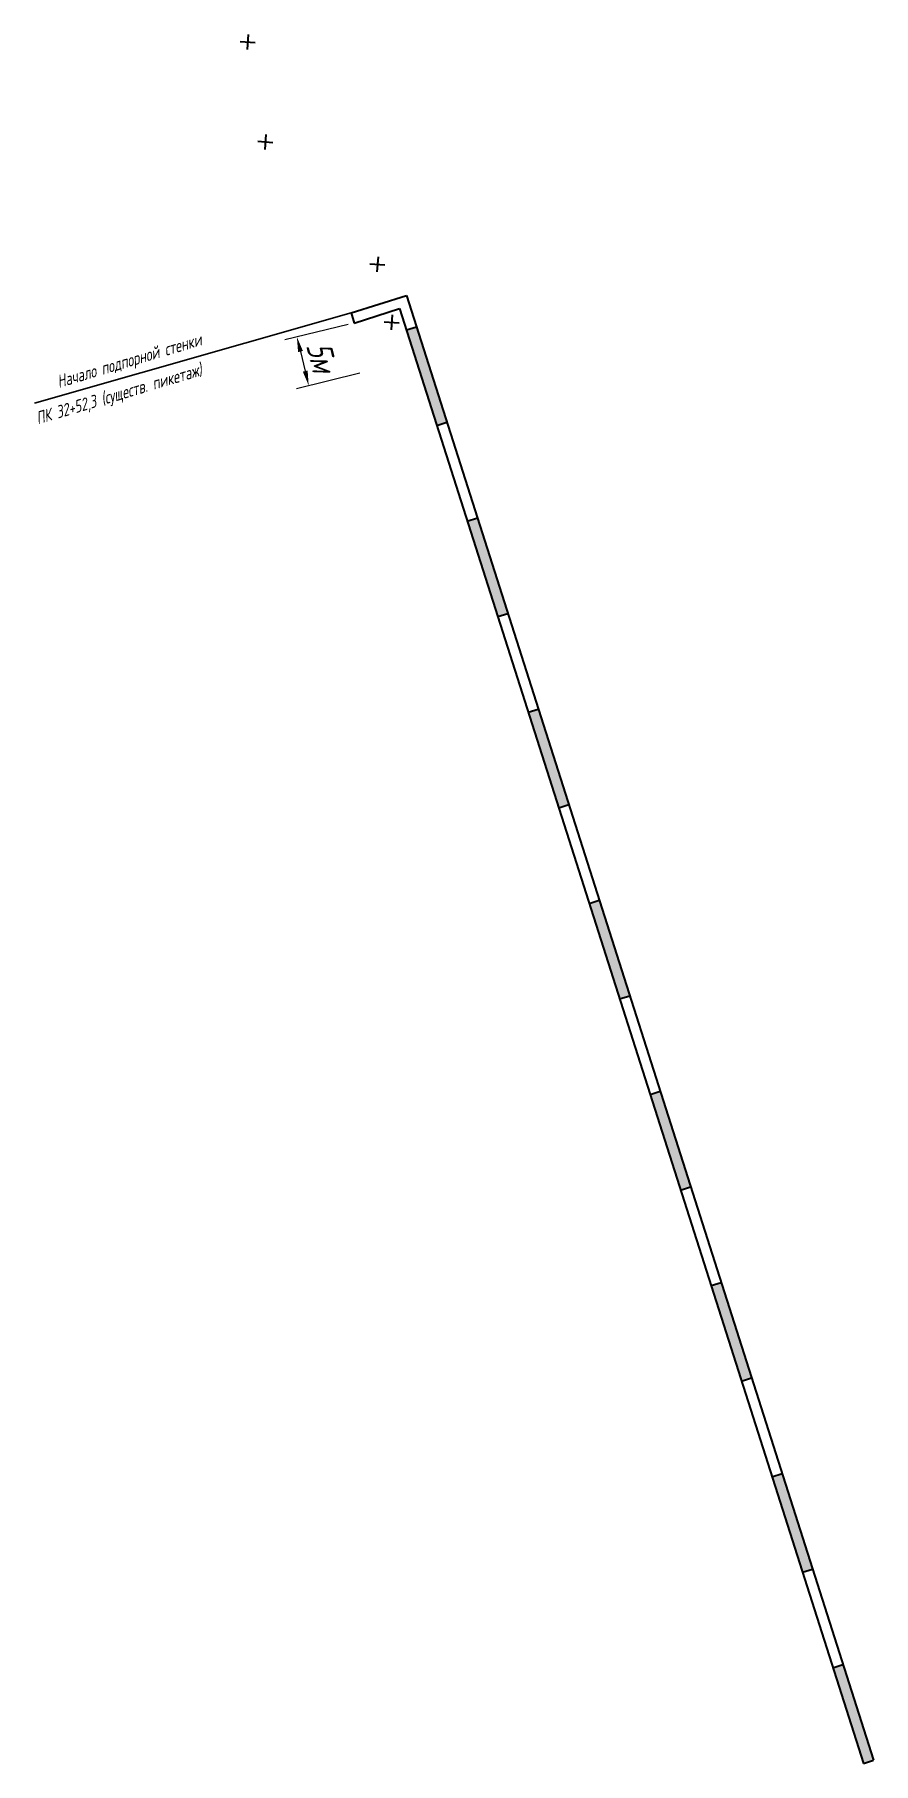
# Model space of a CAD drawing. Extents: x 12383 to 12899, y 7342 to 8067.
# Drawn here: x 12516.9 to 12600.5, y 7853.1 to 8025.5 of the extents above; entities that cross this region are included whole.
import ezdxf

# ---------------------------------------------------------------- set-up
doc = ezdxf.new("R2010")
doc.units = 0
doc.linetypes.add('ACAD_ISO04W100', pattern=[30, 24, -3, 0, -3])
for name, color, linetype, lineweight in [('Искусственные сооруж. с прод.', 171, 'ACAD_ISO04W100', 30), ('Кресты', 1, 'Continuous', 40), ('откосы', 5, 'Continuous', 40), ('Подпорные стенки', 1, 'Continuous', 50)]:
    doc.layers.add(name, color=color, linetype=linetype, lineweight=lineweight)
doc.layers.add('Ось трассы', color=7, linetype='Continuous')
doc.styles.get("Standard").update_dxf_attribs({"font": 'arial.ttf'})
doc.styles.add('СПДС_2.5', font='spds.shx', dxfattribs={"width": 0.9, "oblique": 15, "height": 2.5})
doc.dimstyles.new('ISO-25', dxfattribs={"dimtxt": 2.5, "dimasz": 2.5, "dimexe": 1.25, "dimexo": 0.625, "dimtad": 1, "dimtxsty": 'Standard', "dimcen": 2.5, "dimadec": 0, "dimazin": 0, "dimtfac": 1, "dimtmove": 0, "dimatfit": 3, "dimfxl": 1, "dimarcsym": 0})

msp = doc.modelspace()

# ---------------------------------------------------------------- texts
at = {"layer": 'Искусственные сооруж. с прод.', "color": 30, "style": 'СПДС_2.5', "oblique": 15, "width": 0.9}
for s, p in [('Начало подпорной стенки', (12519.34, 7990.247, 10)), ('ПК 32+52,3 (существ. пикетаж)', (12517.249, 7986.601, 10))]:
    msp.add_text(s, height=1.25, rotation=16.69997, dxfattribs=at).set_placement(p)

# ---------------------------------------------------------------- blocks, each defined once
blk = doc.blocks.new('*D1')
at = {"layer": 'Defpoints', "color": 0, "transparency": 16777216}
for p in [(12548.76, 7996.73), (12549.94, 7991.87), (12544.23, 7990.49)]:
    blk.add_point(p, dxfattribs=at)
at = {"layer": 'откосы', "color": 0, "lineweight": -2, "transparency": 16777216}
for p, q in [((12548.15, 7996.58), (12541.84, 7995.05)), ((12543.41, 7993.89), (12543.88, 7991.94)), ((12549.33, 7991.73), (12543.02, 7990.19))]:
    blk.add_line(p, q, dxfattribs=at)
at = {"layer": 'откосы', "color": 0, "transparency": 16777216}
for points in [[(12543.65, 7993.95), (12543.17, 7993.83), (12543.05, 7995.35)], [(12544.12, 7992), (12543.64, 7991.89), (12544.23, 7990.49)]]:
    blk.add_solid(points, dxfattribs=at)
at = {"layer": 'откосы', "color": 0, "lineweight": 35, "transparency": 16777216, "insert": (12545.52, 7993.37), "char_height": 2.5, "attachment_point": 5, "rotation": 283.6539, "style": 'СПДС_2.5'}
blk.add_mtext('5м', dxfattribs=at)

# ---------------------------------------------------------------- dimensions: what is measured, and where the dimension line sits
at = {"layer": 'откосы', "color": 30, "lineweight": 35}
dim = msp.add_aligned_dim(p1=(12548.76, 7996.732), p2=(12549.94, 7991.873), distance=-5.871, text='5м', dimstyle='ISO-25', override={"dimtxt": 1.25, "dimasz": 1.5, "dimtxsty": 'СПДС_2.5'}, dxfattribs=at)
dim.commit()
dim.dimension.update_dxf_attribs({"geometry": '*D1', "text_midpoint": (12545.517, 7993.372)})

# ---------------------------------------------------------------- hatches: boundary and pattern name
h = msp.add_hatch(color=30)
h.dxf.hatch_style = 1
h.paths.add_polyline_path([(12554.96, 7996.364), (12553.96, 7996.045), (12556.995, 7986.517), (12557.995, 7986.835)])
h.paths.add_polyline_path([(12563.064, 7967.46), (12564.064, 7967.778), (12561.03, 7977.307), (12560.029, 7976.988)])
h.paths.add_polyline_path([(12567.099, 7958.25), (12566.099, 7957.931), (12569.133, 7948.403), (12570.134, 7948.722)])
h.paths.add_polyline_path([(12575.203, 7929.346), (12576.203, 7929.665), (12573.169, 7939.193), (12572.168, 7938.874)])
h.paths.add_polyline_path([(12579.238, 7920.136), (12578.237, 7919.818), (12581.272, 7910.289), (12582.273, 7910.608)])
h.paths.add_polyline_path([(12585.307, 7901.079), (12584.307, 7900.761), (12587.341, 7891.232), (12588.342, 7891.551)])
h.paths.add_polyline_path([(12593.411, 7872.176), (12594.411, 7872.494), (12591.377, 7882.023), (12590.376, 7881.704)])
h.paths.add_polyline_path([(12599.48, 7853.119), (12600.481, 7853.437), (12597.446, 7862.966), (12596.446, 7862.647)])

# ---------------------------------------------------------------- linework, layer by layer
at = {"layer": 'Кресты', "color": 30}
for points in [[(12537.391, 8024.805), (12538.886, 8024.689)], [(12538.196, 8025.495), (12538.081, 8023.999)], [(12539.966, 8015.547), (12539.85, 8014.051)], [(12539.16, 8014.857), (12540.656, 8014.741)], [(12550.33, 8002.653), (12551.826, 8002.537)], [(12551.136, 8003.343), (12551.02, 8001.847)], [(12551.738, 7996.869), (12553.234, 7996.753)], [(12552.544, 7997.559), (12552.428, 7996.063)]]:
    msp.add_lwpolyline(points, dxfattribs=at)
at = {"layer": 'Ось трассы', "color": 30, "lineweight": 40, "flags": 128}
for points in [[(12548.452, 7997.736), (12553.964, 7999.492)], [(12553.964, 7999.492), (12600.481, 7853.437)], [(12548.452, 7997.736), (12548.76, 7996.732)], [(12548.76, 7996.732), (12553.282, 7998.172)], [(12553.282, 7998.172), (12599.48, 7853.119)], [(12553.96, 7996.045), (12554.96, 7996.364)], [(12556.995, 7986.517), (12557.995, 7986.835)], [(12560.029, 7976.988), (12561.03, 7977.307)], [(12563.064, 7967.46), (12564.064, 7967.778)], [(12566.099, 7957.931), (12567.099, 7958.25)], [(12569.133, 7948.403), (12570.134, 7948.722)], [(12572.168, 7938.874), (12573.169, 7939.193)], [(12575.203, 7929.346), (12576.203, 7929.665)], [(12578.237, 7919.818), (12579.238, 7920.136)], [(12581.272, 7910.289), (12582.273, 7910.608)], [(12584.307, 7900.761), (12585.307, 7901.079)], [(12587.341, 7891.232), (12588.342, 7891.551)], [(12590.376, 7881.704), (12591.377, 7882.023)], [(12593.411, 7872.176), (12594.411, 7872.494)], [(12596.446, 7862.647), (12597.446, 7862.966)], [(12599.48, 7853.119), (12600.481, 7853.437)]]:
    msp.add_lwpolyline(points, dxfattribs=at)
at = {"layer": 'Подпорные стенки', "color": 30, "lineweight": 30}
msp.add_line((12516.923, 7988.746), (12548.452, 7997.736), dxfattribs=at)

msp.set_redraw_order([(e.dxf.handle, doc.entitydb.next_handle()) for e in msp.query("TEXT MTEXT ATTDEF DIMENSION ARC_DIMENSION")])  # texts and dimensions are drawn at this point

doc.saveas('drawing.dxf')
